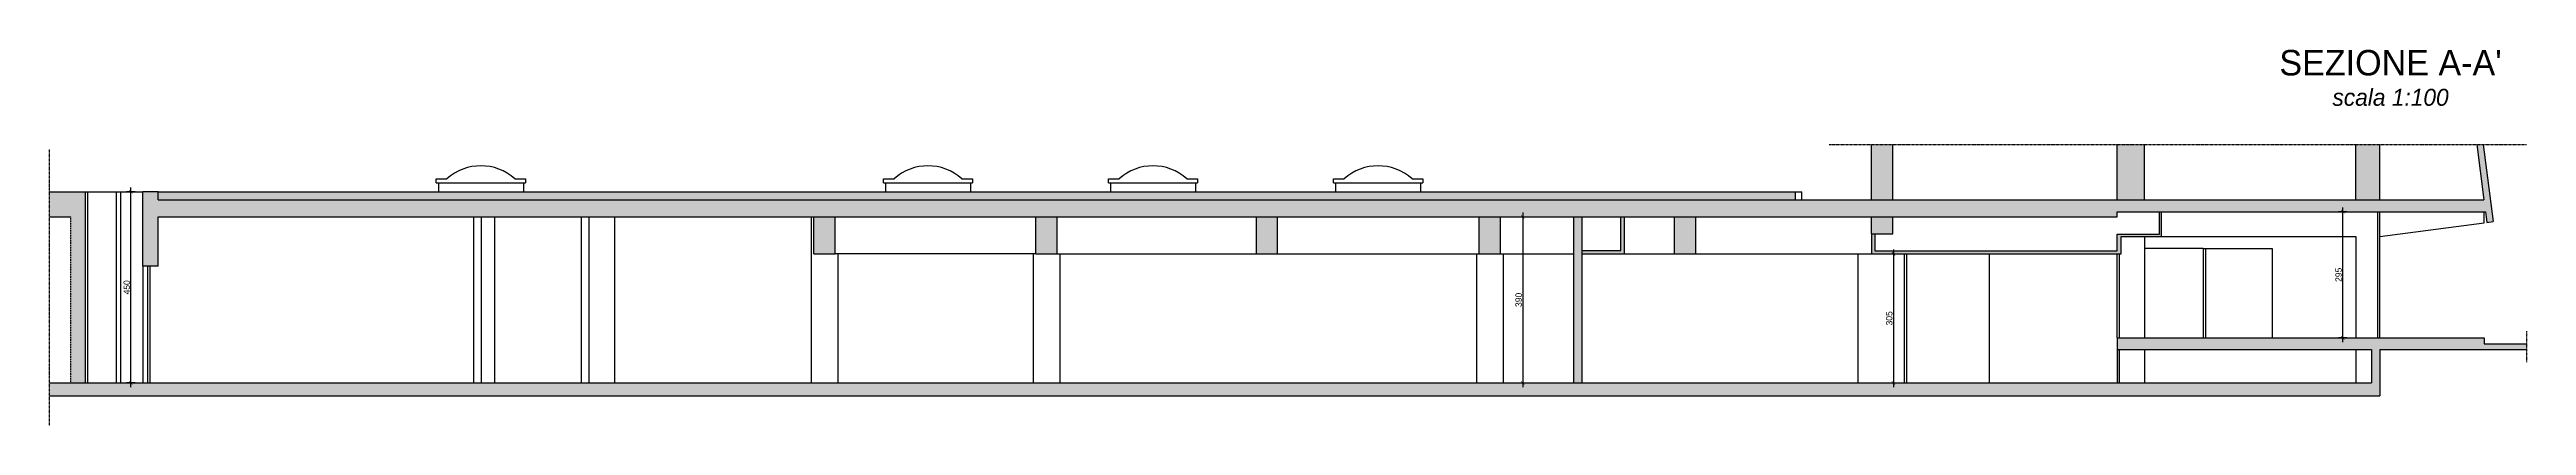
# Model space of a CAD drawing. Header units: millimetres. Extents: x 515 to 43442, y -1882 to 9936.
# Drawn here: x 33170 to 39002, y 5268 to 6153 of the extents above; entities that cross this region are included whole.
import ezdxf

# ---------------------------------------------------------------- set-up
doc = ezdxf.new("R2010")
doc.units = ezdxf.units.MM
doc.linetypes.add('35', pattern=[1.5, 0.5, -0.25, 0.5, -0.25])
doc.linetypes.add('DASHDOT2', pattern=[0.5, 0.25, -0.125, 0, -0.125])
doc.layers.get('Defpoints').update_dxf_attribs({"color": 31})
for name, color, linetype in [('CAMP', 5, 'Continuous'), ('CAMP murantico', 161, 'Continuous'), ('INF', 8, 'Continuous'), ('Interni S', 2, 'Continuous'), ('PROS', 9, 'Continuous'), ('Q_100_ESECUTIVO', 3, 'Continuous'), ('SEZ', 170, 'Continuous'), ('Testi', 7, 'Continuous')]:
    doc.layers.add(name, color=color, linetype=linetype)
doc.layers.add('CAMP sez', color=7, linetype='Continuous', lineweight=15, true_color=0xbdbdbd)
doc.styles.add('T_ESE_q100', font='bahnschrift.ttf', dxfattribs={"height": 15})
doc.dimstyles.new('Quote al 100 arrotondate', dxfattribs={"dimscale": 0, "dimtxt": 15, "dimasz": 8, "dimexe": 10, "dimexo": 10, "dimgap": 2, "dimtad": 1, "dimdec": 0, "dimrnd": 5, "dimzin": 0, "dimdsep": 46, "dimtxsty": 'T_ESE_q100', "dimblk": 'ARCHTICK', "dimcen": 0.09, "dimdle": 10, "dimadec": 0, "dimazin": 0, "dimtfac": 1, "dimtdec": 0, "dimtofl": 0, "dimtmove": 2, "dimatfit": 3, "dimldrblk": 'ARCHTICK', "dimfxl": 10, "dimfxlon": 1, "dimtolj": 1, "dimtzin": 0, "dimlwd": -1, "dimlwe": -1, "dimarcsym": 0})

msp = doc.modelspace()

# ---------------------------------------------------------------- texts
at = {"layer": 'Testi', "attachment_point": 5, "style": 'T_ESE_q100'}
for s, insert, char_height in [("SEZIONE A-A'", (38681.8, 6121.6), 60), ('{\\fBahnschrift Light|b0|i1|c0|p34;scala 1:100}', (38681.8, 6040.3), 40)]:
    msp.add_mtext(s, dxfattribs=dict(at, insert=insert, char_height=char_height))

# ---------------------------------------------------------------- blocks, each defined once
blk = doc.blocks.new('_ArchTick')
at = {"color": 0, "linetype": 'ByBlock', "const_width": 0.15}
blk.add_lwpolyline([(-0.5, -0.5), (0.5, 0.5)], dxfattribs=at)
blk = doc.blocks.new('*D64')
at = {"layer": 'Defpoints', "color": 0, "transparency": 16777216}
for p in [(38569.2, 5771.4), (38599.8, 5771.4), (38599.8, 5474.4)]:
    blk.add_point(p, dxfattribs=at)
at = {"layer": 'Q_100_ESECUTIVO', "color": 0, "transparency": 16777216}
for p, q in [((38569.2, 5464.4), (38569.2, 5781.4)), ((38579.2, 5771.4), (38559.2, 5771.4)), ((38579.2, 5474.4), (38559.2, 5474.4))]:
    blk.add_line(p, q, dxfattribs=at)
at = {"layer": 'Q_100_ESECUTIVO', "color": 0, "transparency": 16777216, "xscale": 8, "yscale": 8, "zscale": 8}
for p, rotation in [((38569.2, 5771.4), 90), ((38569.2, 5474.4), 270)]:
    blk.add_blockref('_ArchTick', p, dxfattribs=dict(at, rotation=rotation))
at = {"layer": 'Q_100_ESECUTIVO', "color": 0, "transparency": 16777216, "insert": (38559.5, 5622.9), "char_height": 15, "attachment_point": 5, "rotation": 90, "style": 'T_ESE_q100'}
blk.add_mtext('\\A1;295', dxfattribs=at)
blk = doc.blocks.new('*D65')
at = {"layer": 'Defpoints', "color": 0, "transparency": 16777216}
for p in [(37459.8, 5672.4), (37427.8, 5368.4), (37511.3, 5368.4)]:
    blk.add_point(p, dxfattribs=at)
at = {"layer": 'Q_100_ESECUTIVO', "color": 0, "transparency": 16777216}
for p, q in [((37501.3, 5672.4), (37521.3, 5672.4)), ((37511.3, 5682.4), (37511.3, 5358.4)), ((37501.3, 5368.4), (37521.3, 5368.4))]:
    blk.add_line(p, q, dxfattribs=at)
at = {"layer": 'Q_100_ESECUTIVO', "color": 0, "transparency": 16777216, "xscale": 8, "yscale": 8, "zscale": 8}
for p, rotation in [((37511.3, 5672.4), 90), ((37511.3, 5368.4), 270)]:
    blk.add_blockref('_ArchTick', p, dxfattribs=dict(at, rotation=rotation))
at = {"layer": 'Q_100_ESECUTIVO', "color": 0, "transparency": 16777216, "insert": (37501.6, 5520.4), "char_height": 15, "attachment_point": 5, "rotation": 90, "style": 'T_ESE_q100'}
blk.add_mtext('\\A1;305', dxfattribs=at)
blk = doc.blocks.new('*D66')
at = {"layer": 'Defpoints', "color": 0, "transparency": 16777216}
for p in [(36586.3, 5759.4), (36586.3, 5368.4), (36638.6, 5368.4)]:
    blk.add_point(p, dxfattribs=at)
at = {"layer": 'Q_100_ESECUTIVO', "color": 0, "transparency": 16777216}
for p, q in [((36628.6, 5759.4), (36648.6, 5759.4)), ((36638.6, 5769.4), (36638.6, 5358.4)), ((36628.6, 5368.4), (36648.6, 5368.4))]:
    blk.add_line(p, q, dxfattribs=at)
at = {"layer": 'Q_100_ESECUTIVO', "color": 0, "transparency": 16777216, "xscale": 8, "yscale": 8, "zscale": 8}
for p, rotation in [((36638.6, 5759.4), 90), ((36638.6, 5368.4), 270)]:
    blk.add_blockref('_ArchTick', p, dxfattribs=dict(at, rotation=rotation))
at = {"layer": 'Q_100_ESECUTIVO', "color": 0, "transparency": 16777216, "insert": (36628.9, 5563.9), "char_height": 15, "attachment_point": 5, "rotation": 90, "style": 'T_ESE_q100'}
blk.add_mtext('\\A1;390', dxfattribs=at)
blk = doc.blocks.new('*D67')
at = {"layer": 'Defpoints', "color": 0, "transparency": 16777216}
for p in [(33361.4, 5818.4), (33389.4, 5818.4), (33389.4, 5368.4)]:
    blk.add_point(p, dxfattribs=at)
at = {"layer": 'Q_100_ESECUTIVO', "color": 0, "transparency": 16777216}
for p, q in [((33371.4, 5818.4), (33351.4, 5818.4)), ((33361.4, 5358.4), (33361.4, 5828.4)), ((33371.4, 5368.4), (33351.4, 5368.4))]:
    blk.add_line(p, q, dxfattribs=at)
at = {"layer": 'Q_100_ESECUTIVO', "color": 0, "transparency": 16777216, "xscale": 8, "yscale": 8, "zscale": 8}
for p, rotation in [((33361.4, 5818.4), 90), ((33361.4, 5368.4), 270)]:
    blk.add_blockref('_ArchTick', p, dxfattribs=dict(at, rotation=rotation))
at = {"layer": 'Q_100_ESECUTIVO', "color": 0, "transparency": 16777216, "insert": (33351.7, 5593.4), "char_height": 15, "attachment_point": 5, "rotation": 90, "style": 'T_ESE_q100'}
blk.add_mtext('\\A1;450', dxfattribs=at)

# ---------------------------------------------------------------- dimensions: what is measured, and where the dimension line sits
at = {"layer": 'Q_100_ESECUTIVO', "transparency": 33554687}
for base, p1, p2, picture, middle in [((33361.4, 5818.4), (33389.4, 5368.4), (33389.4, 5818.4), '*D67', (33351.7, 5593.4)), ((38569.2, 5771.4), (38599.8, 5474.4), (38599.8, 5771.4), '*D64', (38559.5, 5622.9)), ((36638.6, 5368.4), (36586.3, 5759.4), (36586.3, 5368.4), '*D66', (36628.9, 5563.9)), ((37511.3, 5368.4), (37459.8, 5672.4), (37427.8, 5368.4), '*D65', (37501.6, 5520.4))]:
    dim = msp.add_linear_dim(base=base, p1=p1, p2=p2, angle=90, dimstyle='Quote al 100 arrotondate', override={"dimscale": 1}, dxfattribs=at)
    dim.commit()
    dim.dimension.update_dxf_attribs({"geometry": picture, "text_midpoint": middle})

# ---------------------------------------------------------------- hatches: boundary and pattern name
at = {"layer": 'CAMP murantico'}
h = msp.add_hatch(dxfattribs=at)
h.set_pattern_fill('EARTH', color=256, scale=0.8, angle=45)
h.set_pattern_definition([(45, (42580.738, 1641.5456), (0, 7.184205), [5.08, -5.08]), (45, (42579.391, 1642.8927), (0, 7.184205), [5.08, -5.08]), (45, (42578.044, 1644.2397), (0, 7.184205), [5.08, -5.08]), (135, (42578.044, 1645.1377), (-7.184205, 0), [5.08, -5.08]), (135, (42579.391, 1646.485), (-7.184205, 0), [5.08, -5.08]), (135, (42580.738, 1647.832), (-7.184205, 0), [5.08, -5.08])])
h.paths.add_polyline_path([(37280.8, 5818.4), (33425.6, 5818.4), (33425.6, 5799.4), (37280.8, 5799.4)])
at = {"layer": 'CAMP sez'}
h = msp.add_hatch(color=256, dxfattribs=at)
h.dxf.hatch_style = 1
h.paths.add_polyline_path([(36877.8, 5759.4), (36869.8, 5759.4), (36869.8, 5680.4), (36777.8, 5680.4), (36777.8, 5672.4), (36877.8, 5672.4)], flags=17)
h.paths.add_polyline_path([(38042.8, 5447.4), (38037.8, 5447.4), (38037.8, 5368.4), (38042.8, 5368.4)], flags=17)
h.paths.add_polyline_path([(36777.8, 5759.4), (36757.8, 5759.4), (36757.8, 5368.4), (36777.8, 5368.4)])
h.paths.add_polyline_path([(38037.8, 5759.4), (38037.8, 5771.4), (38905.2, 5771.4), (38908.5, 5746.3), (38923.4, 5748.3), (38899.7, 5929.4), (38884.6, 5929.4), (38901.5, 5799.4), (33425.6, 5799.4), (33425.6, 5818.4), (33389.4, 5818.4), (33389.4, 5643.4), (33425.6, 5643.4), (33425.6, 5759.4)])
h.paths.add_polyline_path([(33219.9, 5759.4), (33219.9, 5368.4), (33254.5, 5368.4), (33254.5, 5818.4), (33169.9, 5818.4), (33169.9, 5759.4)])
h.paths.add_polyline_path([(38656.8, 5338.4), (38656.8, 5447.4), (39001.8, 5447.4), (39001.8, 5460.4), (38901.8, 5460.4), (38901.8, 5474.4), (38037.8, 5474.4), (38037.8, 5447.4), (38636.8, 5447.4), (38636.8, 5368.4), (33169.9, 5368.4), (33169.9, 5338.4)])
h.paths.add_polyline_path([(34969.3, 5672.4), (35019.3, 5672.4), (35019.3, 5759.4), (34969.3, 5759.4)], flags=17)
h.paths.add_polyline_path([(35542.3, 5759.4), (35492.3, 5759.4), (35492.3, 5672.4), (35542.3, 5672.4)], flags=17)
h.paths.add_polyline_path([(36061.3, 5759.4), (36011.3, 5759.4), (36011.3, 5672.4), (36061.3, 5672.4)], flags=17)
h.paths.add_polyline_path([(36995.8, 5759.4), (36995.8, 5672.4), (37045.8, 5672.4), (37045.8, 5759.4)], flags=17)
h.paths.add_polyline_path([(36586.3, 5759.4), (36536.3, 5759.4), (36536.3, 5672.4), (36586.3, 5672.4)], flags=17)
h.paths.add_polyline_path([(37509.8, 5759.4), (37459.8, 5759.4), (37459.8, 5719.4), (37509.8, 5719.4)], flags=16)
h.paths.add_polyline_path([(37509.8, 5799.4), (37509.8, 5929.4), (37459.8, 5929.4), (37459.8, 5799.4)], flags=16)
h.paths.add_polyline_path([(38102.8, 5929.4), (38037.8, 5929.4), (38037.8, 5799.4), (38102.8, 5799.4)], flags=17)
h.paths.add_polyline_path([(38656.8, 5929.4), (38599.8, 5929.4), (38599.8, 5799.4), (38656.8, 5799.4)], flags=17)
h.paths.add_polyline_path([(38137.8, 5718.4), (38037.8, 5718.4), (38037.8, 5679.4), (37467.8, 5679.4), (37467.8, 5719.4), (37459.8, 5719.4), (37459.8, 5672.4), (38047.8, 5672.4), (38047.8, 5713.4), (38142.8, 5713.4), (38142.8, 5771.4), (38137.8, 5771.4)], flags=17)

# ---------------------------------------------------------------- linework, layer by layer
at = {"layer": 'CAMP', "color": 8}
for p, q in [((38651.8, 5474.4), (38651.8, 5771.4)), ((38656.8, 5474.4), (38656.8, 5771.4))]:
    msp.add_line(p, q, dxfattribs=at)
at = {"layer": 'CAMP murantico'}
msp.add_line((33425.6, 5818.4), (37280.8, 5818.4), dxfattribs=at)
at = {"layer": 'INF'}
for p, q in [((33254.5, 5818.4), (33389.4, 5818.4)), ((33259.5, 5818.4), (33259.5, 5368.4)), ((33326.5, 5818.4), (33326.5, 5368.4)), ((33337.1, 5818.4), (33337.1, 5368.4)), ((34186.4, 5759.4), (34186.4, 5368.4)), ((34439.5, 5759.4), (34439.5, 5368.4)), ((34962.8, 5759.4), (34962.8, 5368.4)), ((38656.8, 5713.4), (38901.8, 5745.4)), ((38901.8, 5745.4), (38901.8, 5771.4)), ((35025.8, 5672.4), (35025.8, 5368.4)), ((35485.8, 5672.4), (35485.8, 5368.4)), ((35542.3, 5672.4), (36011.3, 5672.4)), ((35548.8, 5672.4), (35548.8, 5368.4)), ((36061.3, 5672.4), (36536.3, 5672.4)), ((36529.8, 5672.4), (36529.8, 5368.4)), ((36586.3, 5672.4), (36757.8, 5672.4)), ((36592.8, 5672.4), (36592.8, 5368.4)), ((36877.8, 5672.4), (36995.8, 5672.4)), ((37045.8, 5672.4), (37459.8, 5672.4)), ((37427.8, 5672.4), (37427.8, 5368.4)), ((38102.8, 5713.4), (38102.8, 5474.4)), ((38142.8, 5713.4), (38599.8, 5713.4)), ((38599.8, 5713.4), (38599.8, 5474.4)), ((33389.4, 5643.4), (33389.4, 5368.4)), ((33400.3, 5643.4), (33400.3, 5368.4)), ((33406.3, 5643.4), (33406.3, 5368.4)), ((38102.8, 5447.4), (38102.8, 5368.4)), ((38599.8, 5447.4), (38599.8, 5368.4))]:
    msp.add_line(p, q, dxfattribs=at)
at = {"layer": 'Interni S'}
for p, q in [((34080.6, 5848.4), (34105.6, 5848.4)), ((34080.6, 5839.4), (34080.6, 5848.4)), ((34080.6, 5839.4), (34290.6, 5839.4)), ((34085.6, 5839.4), (34085.6, 5818.4)), ((34265.6, 5848.4), (34290.6, 5848.4)), ((34285.6, 5839.4), (34285.6, 5818.4)), ((34290.6, 5848.4), (34290.6, 5839.4)), ((35133.2, 5848.4), (35158.2, 5848.4)), ((35133.2, 5839.4), (35133.2, 5848.4)), ((35133.2, 5839.4), (35343.2, 5839.4)), ((35138.2, 5839.4), (35138.2, 5818.4)), ((35318.2, 5848.4), (35343.2, 5848.4)), ((35338.2, 5839.4), (35338.2, 5818.4)), ((35343.2, 5848.4), (35343.2, 5839.4)), ((35663, 5848.4), (35688, 5848.4)), ((35663, 5839.4), (35663, 5848.4)), ((35663, 5839.4), (35873, 5839.4)), ((35668, 5839.4), (35668, 5818.4)), ((35848, 5848.4), (35873, 5848.4)), ((35868, 5839.4), (35868, 5818.4)), ((35873, 5848.4), (35873, 5839.4)), ((36193, 5848.4), (36218, 5848.4)), ((36193, 5839.4), (36193, 5848.4)), ((36193, 5839.4), (36403, 5839.4)), ((36198, 5839.4), (36198, 5818.4)), ((36378, 5848.4), (36403, 5848.4)), ((36398, 5839.4), (36398, 5818.4)), ((36403, 5848.4), (36403, 5839.4)), ((34168.4, 5759.4), (34168.4, 5368.4)), ((34217.9, 5759.4), (34217.9, 5368.4)), ((34421.5, 5759.4), (34421.5, 5368.4)), ((34499.9, 5759.4), (34499.9, 5368.4)), ((35492.3, 5672.4), (35019.3, 5672.4)), ((37737.8, 5368.4), (37737.8, 5672.4)), ((38240.8, 5684.4), (38102.8, 5684.4)), ((38245.8, 5684.4), (38402.8, 5684.4)), ((38402.8, 5684.4), (38402.8, 5474.4))]:
    msp.add_line(p, q, dxfattribs=at)
for centre in [(34185.6, 5760.7), (35238.2, 5760.7), (35768, 5760.7), (36298, 5760.7)]:
    msp.add_arc(centre, 118.7, 47.6373, 132.3627, dxfattribs=at)
at = {"layer": 'PROS'}
for p, q in [((37536.8, 5672.4), (37536.8, 5368.4)), ((37541.8, 5672.4), (37541.8, 5368.4)), ((38037.8, 5474.4), (38037.8, 5672.4)), ((38042.8, 5672.4), (38042.8, 5474.4)), ((38240.8, 5684.4), (38240.8, 5474.4)), ((38240.8, 5684.4), (38245.8, 5684.4)), ((38245.8, 5684.4), (38245.8, 5474.4))]:
    msp.add_line(p, q, dxfattribs=at)
at = {"layer": 'SEZ', "linetype": 'DASHDOT2'}
for p, q in [((33169.9, 5268.4), (33169.9, 5918.4)), ((37359.8, 5929.4), (39001.8, 5929.4))]:
    msp.add_line(p, q, dxfattribs=at)
at = {"layer": 'SEZ'}
for p, q in [((37459.8, 5799.4), (37459.8, 5929.4)), ((37509.8, 5799.4), (37509.8, 5929.4)), ((38037.8, 5799.4), (38037.8, 5929.4)), ((38102.8, 5799.4), (38102.8, 5929.4)), ((38599.8, 5799.4), (38599.8, 5929.4)), ((38656.8, 5799.4), (38656.8, 5929.4)), ((38884.6, 5929.4), (38901.5, 5799.4)), ((38899.7, 5929.4), (38923.4, 5748.3)), ((33169.9, 5818.4), (33254.5, 5818.4)), ((33254.5, 5368.4), (33254.5, 5818.4)), ((33389.4, 5643.4), (33389.4, 5818.4)), ((33425.6, 5818.4), (33389.4, 5818.4)), ((33425.6, 5799.4), (33425.6, 5818.4)), ((33425.6, 5799.4), (38901.5, 5799.4)), ((37280.8, 5799.4), (37280.8, 5818.4)), ((37280.8, 5818.4), (37295.8, 5818.4)), ((37295.8, 5799.4), (37295.8, 5818.4)), ((33169.9, 5759.4), (33219.9, 5759.4)), ((33425.6, 5759.4), (38037.8, 5759.4)), ((33425.6, 5643.4), (33425.6, 5759.4)), ((34969.3, 5672.4), (34969.3, 5759.4)), ((35019.3, 5672.4), (35019.3, 5759.4)), ((35492.3, 5672.4), (35492.3, 5759.4)), ((35542.3, 5672.4), (35542.3, 5759.4)), ((36011.3, 5672.4), (36011.3, 5759.4)), ((36061.3, 5672.4), (36061.3, 5759.4)), ((36536.3, 5672.4), (36536.3, 5759.4)), ((36586.3, 5672.4), (36586.3, 5759.4)), ((36757.8, 5759.4), (36757.8, 5368.4)), ((36777.8, 5759.4), (36777.8, 5368.4)), ((36869.8, 5680.4), (36869.8, 5759.4)), ((36877.8, 5672.4), (36877.8, 5759.4)), ((36995.8, 5672.4), (36995.8, 5759.4)), ((37045.8, 5672.4), (37045.8, 5759.4)), ((37459.8, 5719.4), (37459.8, 5759.4)), ((37459.8, 5719.4), (37509.8, 5719.4)), ((37459.8, 5719.4), (37459.8, 5672.4)), ((37467.8, 5719.4), (37467.8, 5679.4)), ((37509.8, 5719.4), (37509.8, 5759.4)), ((38037.8, 5771.4), (38905.2, 5771.4)), ((38037.8, 5759.4), (38037.8, 5771.4)), ((38037.8, 5679.4), (38037.8, 5718.4)), ((38037.8, 5718.4), (38137.8, 5718.4)), ((38137.8, 5718.4), (38137.8, 5771.4)), ((38142.8, 5713.4), (38142.8, 5771.4)), ((38905.2, 5771.4), (38908.5, 5746.3)), ((38906.8, 5759.4), (38908.5, 5746.3)), ((38908.5, 5746.3), (38923.4, 5748.3)), ((34969.3, 5672.4), (35019.3, 5672.4)), ((35492.3, 5672.4), (35542.3, 5672.4)), ((36011.3, 5672.4), (36061.3, 5672.4)), ((36536.3, 5672.4), (36586.3, 5672.4)), ((36777.8, 5680.4), (36869.8, 5680.4)), ((36777.8, 5672.4), (36877.8, 5672.4)), ((36995.8, 5672.4), (37045.8, 5672.4)), ((37459.8, 5672.4), (38047.8, 5672.4)), ((37467.8, 5679.4), (38037.8, 5679.4)), ((38047.8, 5672.4), (38047.8, 5713.4)), ((38047.8, 5713.4), (38142.8, 5713.4)), ((33425.6, 5643.4), (33389.4, 5643.4)), ((38037.8, 5474.4), (38037.8, 5368.4)), ((38037.8, 5474.4), (38901.8, 5474.4)), ((38037.8, 5447.4), (38636.8, 5447.4)), ((38042.8, 5447.4), (38042.8, 5368.4)), ((38636.8, 5447.4), (38636.8, 5368.4)), ((38656.8, 5447.4), (39001.8, 5447.4)), ((38656.8, 5447.4), (38656.8, 5338.4)), ((38901.8, 5474.4), (38901.8, 5460.4)), ((38901.8, 5460.4), (39001.8, 5460.4)), ((33169.9, 5368.4), (38636.8, 5368.4)), ((33169.9, 5338.4), (38656.8, 5338.4))]:
    msp.add_line(p, q, dxfattribs=at)
at = {"layer": 'SEZ', "linetype": '35', "ltscale": 0.3}
msp.add_line((33219.9, 5368.4), (33219.9, 5759.4), dxfattribs=at)
at = {"layer": 'SEZ', "linetype": 'DASHDOT2', "ltscale": 0.5}
msp.add_line((39001.8, 5490.4), (39001.8, 5417.4), dxfattribs=at)

msp.set_redraw_order([(e.dxf.handle, doc.entitydb.next_handle()) for e in msp.query("TEXT MTEXT ATTDEF DIMENSION ARC_DIMENSION")])  # texts and dimensions are drawn at this point

doc.saveas('drawing.dxf')
